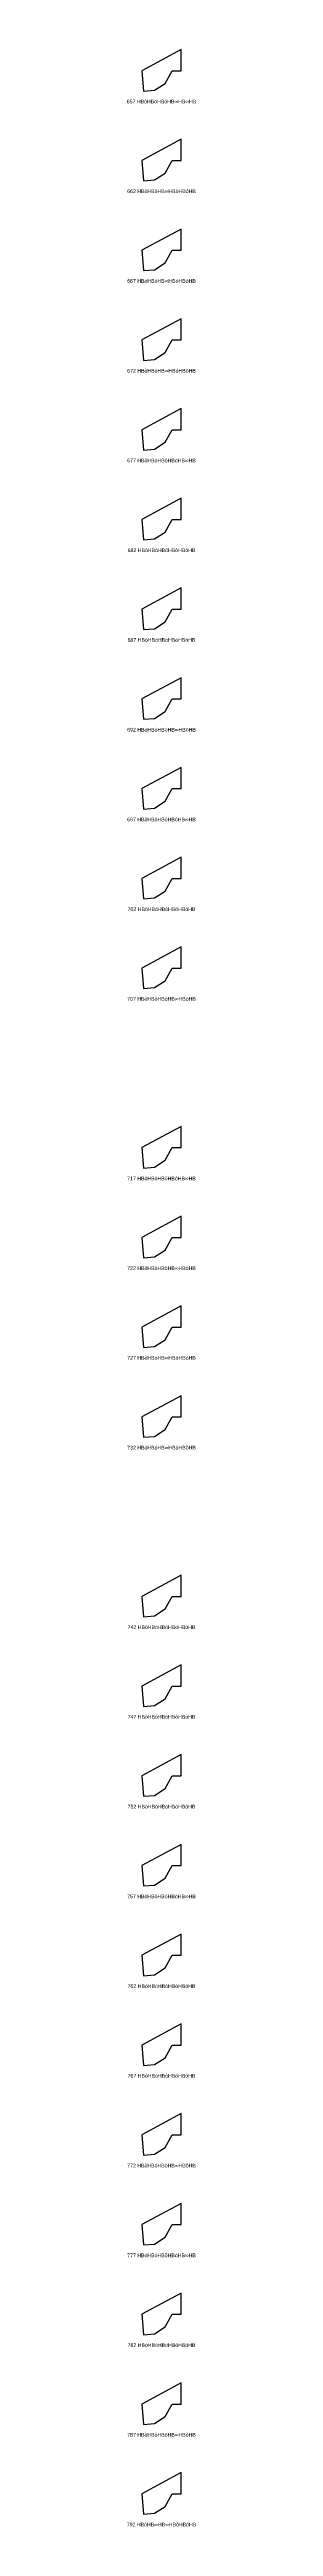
# Model space of a CAD drawing. Header units: millimetres. Extents: x 122552 to 1654769, y -10280102 to 62068.
# Drawn here: x 1423289 to 1443682, y -7229018 to -6493505 of the extents above; entities that cross this region are included whole.
import ezdxf
from ezdxf.enums import TextEntityAlignment as Align

# ---------------------------------------------------------------- set-up
doc = ezdxf.new("R2010")
doc.units = ezdxf.units.MM
doc.styles.add('Arial', font='arial_0.ttf')

msp = doc.modelspace()

# ---------------------------------------------------------------- linework, layer by layer
for points in [[(1436644, -6499793), (1439281, -6499793), (1439281, -6493505), (1427693, -6499793), (1428174, -6505852), (1431462, -6505591), (1434608, -6503546)], [(1436644, -6526442), (1439281, -6526442), (1439281, -6520154), (1427693, -6526442), (1428174, -6532500), (1431462, -6532240), (1434608, -6530195)], [(1436644, -6553091), (1439281, -6553091), (1439281, -6546802), (1427693, -6553091), (1428174, -6559149), (1431462, -6558888), (1434608, -6556843)], [(1436644, -6579739), (1439281, -6579739), (1439281, -6573451), (1427693, -6579739), (1428174, -6585798), (1431462, -6585537), (1434608, -6583492)], [(1436644, -6606388), (1439281, -6606388), (1439281, -6600100), (1427693, -6606388), (1428174, -6612446), (1431462, -6612186), (1434608, -6610141)], [(1436644, -6633037), (1439281, -6633037), (1439281, -6626748), (1427693, -6633037), (1428174, -6639095), (1431462, -6638834), (1434608, -6636789)], [(1436644, -6659685), (1439281, -6659685), (1439281, -6653397), (1427693, -6659685), (1428174, -6665744), (1431462, -6665483), (1434608, -6663438)], [(1436644, -6686334), (1439281, -6686334), (1439281, -6680046), (1427693, -6686334), (1428174, -6692392), (1431462, -6692132), (1434608, -6690087)], [(1436644, -6712983), (1439281, -6712983), (1439281, -6706694), (1427693, -6712983), (1428174, -6719041), (1431462, -6718780), (1434608, -6716735)], [(1436644, -6739631), (1439281, -6739631), (1439281, -6733343), (1427693, -6739631), (1428174, -6745690), (1431462, -6745429), (1434608, -6743384)], [(1436644, -6766280), (1439281, -6766280), (1439281, -6759992), (1427693, -6766280), (1428174, -6772338), (1431462, -6772078), (1434608, -6770033)], [(1436644, -6819577), (1439281, -6819577), (1439281, -6813289), (1427693, -6819577), (1428174, -6825636), (1431462, -6825375), (1434608, -6823330)], [(1436644, -6846226), (1439281, -6846226), (1439281, -6839938), (1427693, -6846226), (1428174, -6852284), (1431462, -6852024), (1434608, -6849979)], [(1436644, -6872875), (1439281, -6872875), (1439281, -6866586), (1427693, -6872875), (1428174, -6878933), (1431462, -6878672), (1434608, -6876627)], [(1436644, -6899523), (1439281, -6899523), (1439281, -6893235), (1427693, -6899523), (1428174, -6905582), (1431462, -6905321), (1434608, -6903276)], [(1436644, -6952821), (1439281, -6952821), (1439281, -6946532), (1427693, -6952821), (1428174, -6958879), (1431462, -6958618), (1434608, -6956573)], [(1436644, -6979469), (1439281, -6979469), (1439281, -6973181), (1427693, -6979469), (1428174, -6985528), (1431462, -6985267), (1434608, -6983222)], [(1436644, -7006118), (1439281, -7006118), (1439281, -6999830), (1427693, -7006118), (1428174, -7012176), (1431462, -7011916), (1434608, -7009871)], [(1436644, -7032767), (1439281, -7032767), (1439281, -7026478), (1427693, -7032767), (1428174, -7038825), (1431462, -7038564), (1434608, -7036519)], [(1436644, -7059415), (1439281, -7059415), (1439281, -7053127), (1427693, -7059415), (1428174, -7065474), (1431462, -7065213), (1434608, -7063168)], [(1436644, -7086064), (1439281, -7086064), (1439281, -7079776), (1427693, -7086064), (1428174, -7092122), (1431462, -7091862), (1434608, -7089817)], [(1436644, -7112713), (1439281, -7112713), (1439281, -7106424), (1427693, -7112713), (1428174, -7118771), (1431462, -7118510), (1434608, -7116465)], [(1436644, -7139361), (1439281, -7139361), (1439281, -7133073), (1427693, -7139361), (1428174, -7145420), (1431462, -7145159), (1434608, -7143114)], [(1436644, -7166010), (1439281, -7166010), (1439281, -7159722), (1427693, -7166010), (1428174, -7172068), (1431462, -7171808), (1434608, -7169763)], [(1436644, -7192659), (1439281, -7192659), (1439281, -7186370), (1427693, -7192659), (1428174, -7198717), (1431462, -7198456), (1434608, -7196411)], [(1436644, -7219307), (1439281, -7219307), (1439281, -7213019), (1427693, -7219307), (1428174, -7225366), (1431462, -7225105), (1434608, -7223060)]]:
    msp.add_lwpolyline(points, close=True)

# ---------------------------------------------------------------- texts
at = {"style": 'Arial'}
for s, p in [('657 HBòHBöHBöHB∞HB∞HB', (1433487, -6508938)), ('662 HBòHBòHB∞HBöHBóHB', (1433487, -6535587)), ('667 HBòHBòHB∞HBòHBòHB', (1433487, -6562236)), ('672 HBòHBòHB∞HBóHBöHB', (1433487, -6588884)), ('677 HBòHBòHBóHBöHB∞HB', (1433487, -6615533)), ('682 HBòHBòHBóHBòHBóHB', (1433487, -6642182)), ('687 HBòHBòHBóHBóHBòHB', (1433487, -6668830)), ('692 HBòHBòHBóHB∞HBöHB', (1433487, -6695479)), ('697 HBòHBòHBòHBòHB∞HB', (1433487, -6722128)), ('702 HBòHBòHBòHBóHBóHB', (1433487, -6748776)), ('707 HBòHBòHBòHB∞HBòHB', (1433487, -6775425)), ('717 HBòHBòHBöHBóHB∞HB', (1433487, -6828722)), ('722 HBòHBòHBöHB∞HBóHB', (1433487, -6855371)), ('727 HBòHBóHB∞HBöHBòHB', (1433487, -6882020)), ('732 HBòHBóHB∞HBòHBöHB', (1433487, -6908668)), ('742 HBòHBóHBóHBöHBóHB', (1433487, -6961966)), ('747 HBòHBóHBóHBòHBòHB', (1433487, -6988614)), ('752 HBòHBóHBóHBóHBöHB', (1433487, -7015263)), ('757 HBòHBóHBòHBöHB∞HB', (1433487, -7041912)), ('762 HBòHBóHBòHBòHBóHB', (1433487, -7068560)), ('767 HBòHBóHBòHBóHBòHB', (1433487, -7095209)), ('772 HBòHBóHBòHB∞HBöHB', (1433487, -7121858)), ('777 HBòHBóHBöHBòHB∞HB', (1433487, -7148506)), ('782 HBòHBóHBöHBóHBóHB', (1433487, -7175155)), ('787 HBòHBóHBöHB∞HBòHB', (1433487, -7201804)), ('792 HBòHB∞HB∞HBöHBöHB', (1433487, -7228452))]:
    msp.add_text(s, height=1100, dxfattribs=at).set_placement(p, align=Align.MIDDLE_CENTER)

doc.saveas('drawing.dxf')
